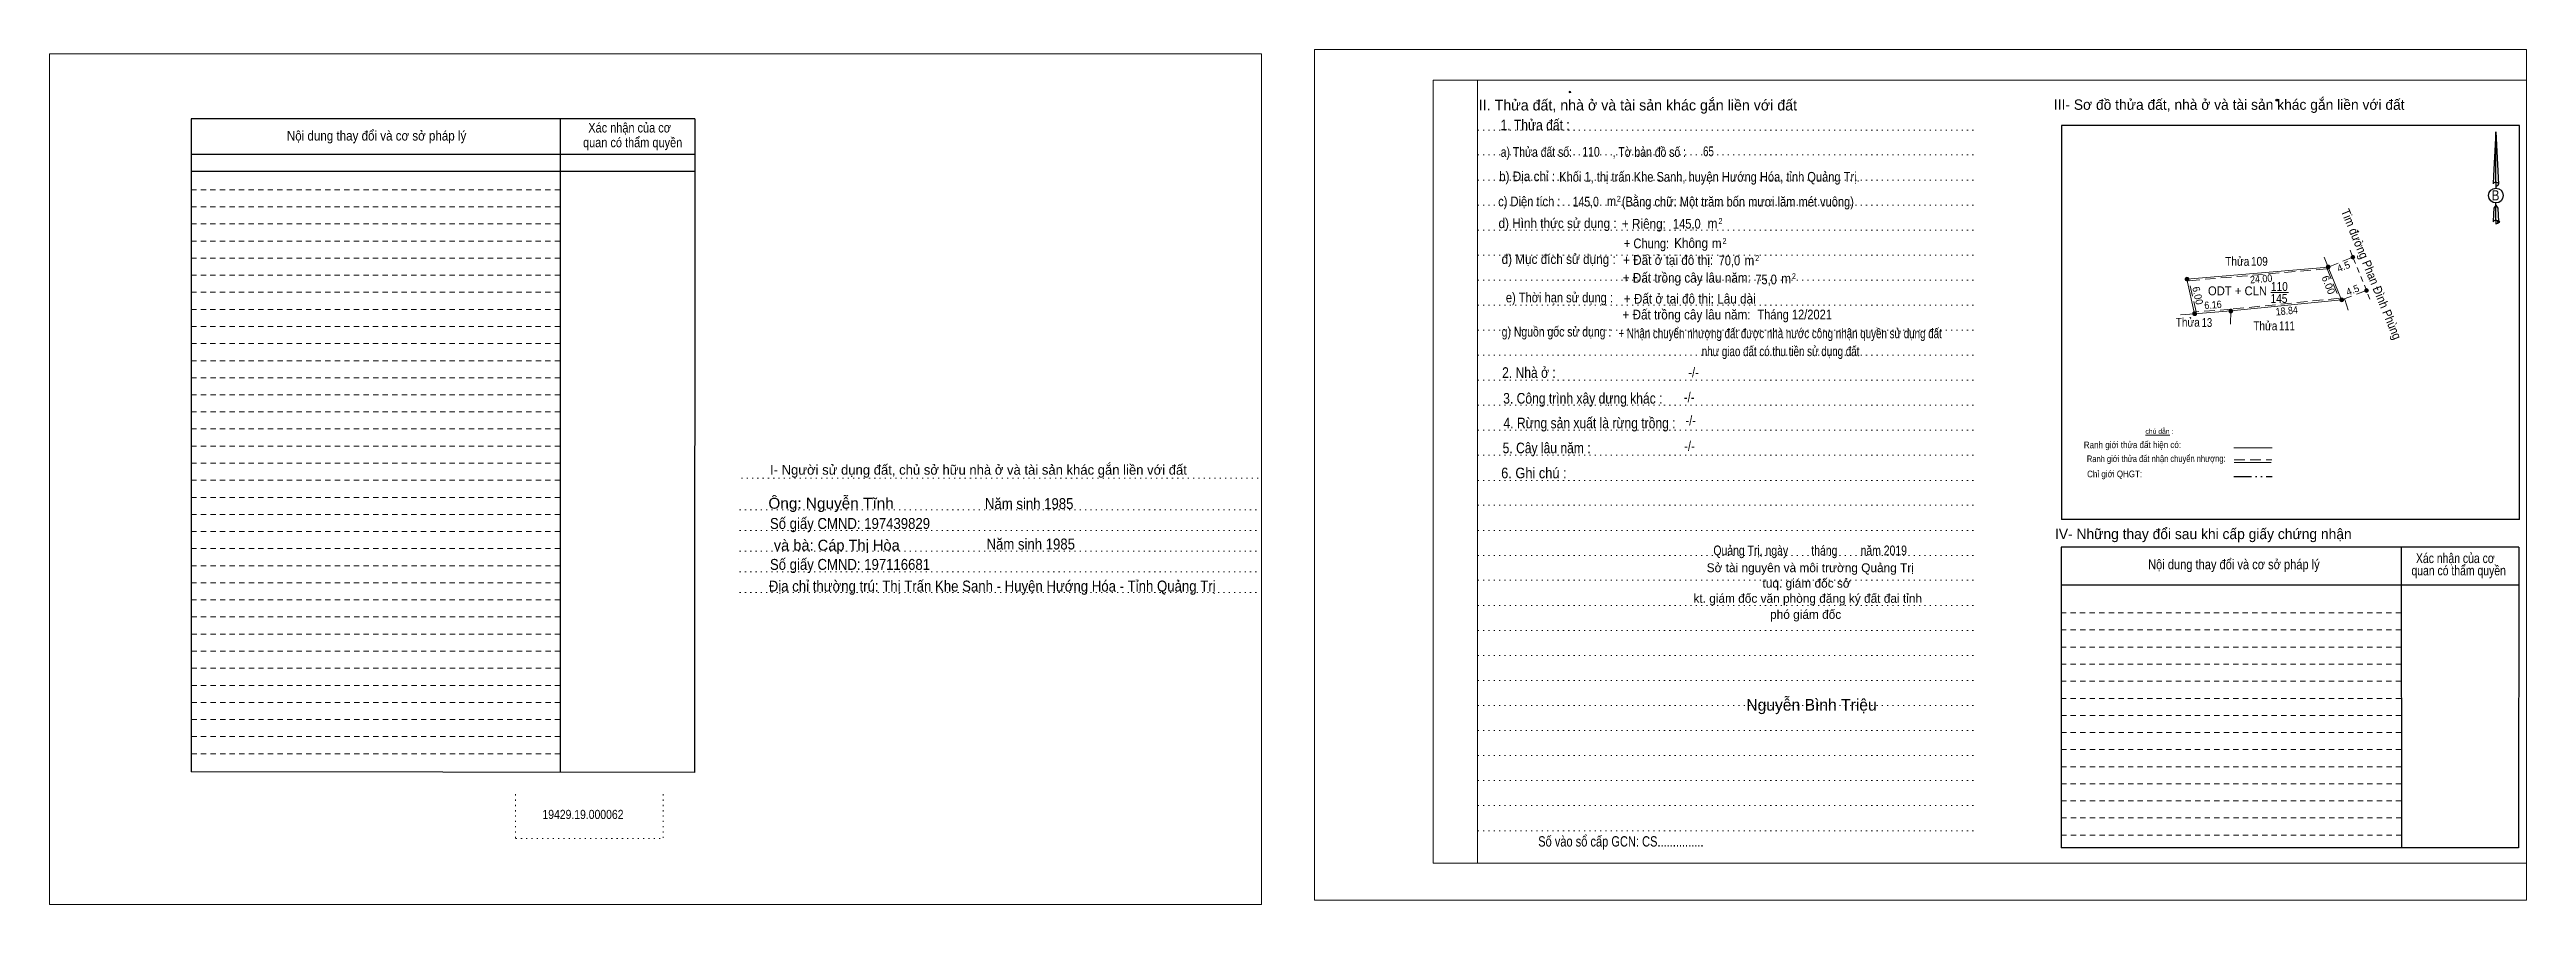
# Model space of a CAD drawing. Header units: metres. Extents: x 551477 to 552170, y 1839913 to 1840065.
# Drawn here: x 551476.7 to 551896, y 1839913.2 to 1840057.9 of the extents above; entities that cross this region are included whole.
import ezdxf
from ezdxf.enums import TextEntityAlignment as Align

# ---------------------------------------------------------------- set-up
doc = ezdxf.new("R2010")
doc.units = ezdxf.units.M
doc.header["$LTSCALE"] = 0.6
doc.header["$PDMODE"] = 32
doc.header["$PDSIZE"] = 0.3
for name, pattern in [('DASH_DOUBLE_DOT', [9.2, 5, -1.2, 0.3, -1.2, 0.3, -1.2]), ('DOTTED', [1.5, 0.3, -1.2]), ('MEDIUM_DASHED', [4.5, 3, -1.5]), ('SHORT_DASHED', [2.7, 1.5, -1.2])]:
    doc.linetypes.add(name, pattern=pattern)
for name, color, linetype, lineweight in [('1', 7, 'DOTTED', 13), ('10', 7, 'Continuous', 13), ('18', 7, 'Continuous', 25), ('2', 7, 'SHORT_DASHED', 13), ('28', 7, 'Continuous', 25), ('5', 7, 'Continuous', 13), ('55', 7, 'Continuous', 13)]:
    doc.layers.add(name, color=color, linetype=linetype, lineweight=lineweight)
doc.layers.add('20', color=7, linetype='Continuous')

msp = doc.modelspace()

# ---------------------------------------------------------------- texts
at = {"layer": '10'}
for s, height, rotation, width, p in [('Tim đường Phan Đình Phùng', 1.5, 292.279, 0.9, (551869.0414, 1840019.6393)), ('24.00', 1.25, 4.877, 0.9, (551851.1369, 1840018.4984)), ('6.00', 1.25, 282.508, 0.95, (551839.7438, 1840016.1553)), ('6.16', 1.25, 4.285, 0.9, (551842.9733, 1840014.0981)), ('18.84', 1.25, 5.756, 0.9, (551855.4773, 1840013.0882))]:
    msp.add_text(s, height=height, rotation=rotation, dxfattribs=dict(at, width=width)).set_placement(p, align=Align.CENTER)
for s, width, p in [('109', 0.85, (551850.785, 1840021.33)), ('ODT + CLN', 0.95, (551847.08, 1840016.34)), ('145', 0.85, (551854.105, 1840015.04)), ('110', 0.85, (551854.165, 1840017.07)), ('13', 0.8, (551841.9, 1840010.97)), ('111', 0.8, (551855.45, 1840010.43))]:
    msp.add_text(s, height=1.5, dxfattribs=dict(at, width=width)).set_placement(p, align=Align.CENTER)
for s, height, rotation, p in [('4.5', 1.2, 21.943, (551865.2458, 1840020.6374)), ('6.00', 1.25, 292.333, (551861.8916, 1840017.8525)), ('4.5', 1.2, 21.943, (551866.7858, 1840016.6674))]:
    msp.add_text(s, height=height, rotation=rotation, dxfattribs=at).set_placement(p, align=Align.CENTER)
at = {"layer": '18'}
for s, height, p in [('II. Thửa đất, nhà ở và tài sản khác gắn liền với đất', 1.8, (551745.57, 1840047.62)), ('Sở tài nguyên và môi trường Quảng Trị', 1.5, (551774.75, 1839969.47)), ('kt. giám đốc văn phòng đăng ký đất đai tỉnh', 1.5, (551774.315, 1839964.29)), ('tuq. giám đốc sở', 1.5, (551774.12, 1839966.85)), ('phó giám đốc', 1.5, (551773.965, 1839961.57)), ('Nguyễn Bình Triệu', 1.98, (551774.955, 1839946.03))]:
    msp.add_text(s, height=height, dxfattribs=at).set_placement(p, align=Align.CENTER)
for s, height, width, p in [('1. Thửa đất :', 1.8, 0.85, (551728.155, 1840044.26)), ('a) Thửa đất số:              , Tờ bản đồ số : ', 1.65, 0.8, (551738.27, 1840039.76)), ('110', 1.65, 0.8, (551737.63, 1840039.8)), ('65', 1.65, 0.75, (551757.515, 1840039.88)), ('b) Địa chỉ : ', 1.65, 0.9, (551727.08, 1840035.64)), (' Khối 1, thị trấn Khe Sanh, huyện Hướng Hóa, tỉnh Quảng Trị.', 1.65, 0.85, (551757.415, 1840035.56)), ('c) Diện tích :                                                   ', 1.65, 0.85, (551740.465, 1840031.4)), ('145,0', 1.65, 0.8, (551736.745, 1840031.36)), (' m', 1.65, 0.85, (551740.835, 1840031.44)), ('2', 1, 0.75, (551742.335, 1840032.16)), ('(Bằng chữ: Một trăm bốn mươi lăm mét vuông)', 1.65, 0.85, (551762.49, 1840031.36)), ('B', 1.728, 0.85, (551890.765, 1840032.39)), ('d) Hình thức sử dụng :', 1.65, 0.9, (551731.965, 1840027.71)), ('+ Riêng: ', 1.65, 0.9, (551746.855, 1840027.62)), ('145,0', 1.65, 0.85, (551753.845, 1840027.62)), (' m', 1.65, 0.9, (551757.925, 1840027.68)), ('2', 1, 0.8, (551759.54, 1840028.4)), ('       + Chung:', 1.65, 0.85, (551745.2, 1840024.29)), ('Không', 1.65, 0.9, (551754.57, 1840024.36)), (' m', 1.65, 0.9, (551758.635, 1840024.32)), ('2', 1, 0.8, (551760.23, 1840025.04)), ('đ) Mục đích sử dụng :', 1.65, 0.9, (551732.145, 1840021.64)), ('+ Đất trồng cây lâu năm: ', 1.65, 0.9, (551754.12, 1840018.47)), ('+ Đất ở tại đô thị: ', 1.65, 0.9, (551750.96, 1840021.48)), ('70,0', 1.65, 0.85, (551761.055, 1840021.4)), (' m', 1.65, 0.9, (551764.165, 1840021.41)), ('2', 1, 0.8, (551765.76, 1840022.13)), ('75,0', 1.65, 0.85, (551767.265, 1840018.19)), ('2', 1, 0.8, (551771.97, 1840019.07)), ('e) Thời hạn sử dụng :', 1.65, 0.85, (551732.275, 1840015.14)), ('+ Đất ở tại đô thị: Lâu dài', 1.65, 0.9, (551754.34, 1840014.93)), (' m', 1.65, 0.9, (551770.375, 1840018.35)), ('+ Đất trồng cây lâu năm: ', 1.65, 0.9, (551754.07, 1840012.25)), ('Tháng 12/2021', 1.65, 0.85, (551772.105, 1840012.26)), ('g) Nguồn gốc sử dụng :', 1.65, 0.8, (551731.78, 1840009.35)), ('+ Nhận chuyển nhượng đất được nhà nước công nhận quyền sử dụng đất', 1.65, 0.75, (551769.64, 1840009.07)), ('như giao đất có thu tiền sử dụng đất', 1.65, 0.75, (551769.715, 1840006.04)), ('2. Nhà ở :', 1.8, 0.85, (551727.115, 1840002.36)), ('3. Công trình xây dựng khác :', 1.8, 0.85, (551736.24, 1839998)), ('4. Rừng sản xuất là rừng trồng :', 1.8, 0.85, (551737.375, 1839993.82)), ('5. Cây lâu năm :', 1.8, 0.85, (551730.11, 1839989.6)), ('6. Ghi chú :', 1.8, 0.9, (551727.955, 1839985.36)), ('Quảng Trị, ngày        tháng        năm 2019', 1.65, 0.8, (551774.73, 1839972.33)), ('19429.19.000062', 1.55, 0.85, (551566.96, 1839927.69)), ('Số vào sổ cấp GCN: CS...............', 1.75, 0.8, (551742.68, 1839923.03))]:
    msp.add_text(s, height=height, dxfattribs=dict(at, width=width)).set_placement(p, align=Align.CENTER)
at = {"layer": '2'}
for s, width, p in [('Xác nhận của cơ', 0.85, (551574.855, 1840043.89)), ('Xác nhận của cơ', 0.85, (551574.855, 1840043.89)), ('Nội dung thay đổi và cơ sở pháp lý', 0.9, (551532.02, 1840042.53)), ('Nội dung thay đổi và cơ sở pháp lý', 0.9, (551532.02, 1840042.53)), (' quan có thẩm quyền', 0.85, (551575.115, 1840041.39)), (' quan có thẩm quyền', 0.85, (551575.115, 1840041.39))]:
    msp.add_text(s, height=1.63, dxfattribs=dict(at, width=width)).set_placement(p, align=Align.CENTER)
at = {"layer": '20', "width": 0.85}
for p in [(551847.04, 1840021.33), (551838.66, 1840011.02), (551851.79, 1840010.41)]:
    msp.add_text('Thửa', height=1.5, dxfattribs=at).set_placement(p, align=Align.CENTER)
at = {"layer": '28'}
for s, height, p in [('III- Sơ đồ thửa đất, nhà ở và tài sản khác gắn liền với đất', 1.75, (551845.68, 1840047.73)), ('I- Người sử dụng đất, chủ sở hữu nhà ở và tài sản khác gắn liền với đất', 1.653, (551633.915, 1839985.97)), ('và bà: Cáp Thị Hòa', 1.85, (551609.93, 1839973.11)), ('IV- Những thay đổi sau khi cấp giấy chứng nhận', 1.75, (551841.295, 1839975.07))]:
    msp.add_text(s, height=height, dxfattribs=at).set_placement(p, align=Align.CENTER)
for s, height, width, p in [('-/-', 1.65, 0.85, (551754.985, 1840002.46)), ('-/-', 1.65, 0.85, (551754.245, 1839998.26)), ('-/-', 1.65, 0.85, (551754.505, 1839994.32)), ('-/-', 1.65, 0.85, (551754.295, 1839990)), ('Ông: Nguyễn Tĩnh', 1.85, 1.05, (551608.965, 1839980.21)), ('Năm sinh 1985', 1.85, 0.9, (551642.51, 1839980.15)), ('Số giấy CMND: 197439829', 1.85, 0.9, (551612.17, 1839976.79)), ('Năm sinh 1985', 1.85, 0.9, (551642.77, 1839973.31)), ('Số giấy CMND: 197116681', 1.85, 0.9, (551612.17, 1839969.86)), ('Nội dung thay đổi và cơ sở pháp lý', 1.65, 0.85, (551846.47, 1839969.97)), (' quan có thẩm quyền', 1.65, 0.8, (551884.275, 1839968.93)), ('Xác nhận của cơ', 1.65, 0.8, (551883.955, 1839971.01)), ('Địa chỉ thường trú: Thị Trấn Khe Sanh - Huyện Hướng Hóa - Tỉnh Quảng Trị', 1.855, 0.9, (551636.245, 1839966.19))]:
    msp.add_text(s, height=height, dxfattribs=dict(at, width=width)).set_placement(p, align=Align.CENTER)
at = {"layer": '55'}
for s, height, width, p in [('Ranh giới thửa đất hiện có:', 1.13, 0.9, (551829.2938, 1839990.4676)), ('Ranh giới thửa đất nhận chuyển nhượng:', 1.12, 0.85, (551833.3138, 1839988.1262)), ('Chỉ giới QHGT:', 1.125, 0.9, (551826.2788, 1839985.5404))]:
    msp.add_text(s, height=height, rotation=0.127, dxfattribs=dict(at, width=width)).set_placement(p, align=Align.CENTER)
msp.add_text('chú dẫn :', height=0.8323, rotation=359.976, dxfattribs=at).set_placement((551833.8548, 1839992.8888), align=Align.CENTER)

# ---------------------------------------------------------------- hatches: boundary and pattern name
at = {"layer": '10'}
for points in [[(551862.7478, 1840021.12, 1), (551862.1122, 1840021.12, 1)], [(551866.9178, 1840022.8, 1), (551866.2822, 1840022.8, 1)], [(551838.8378, 1840019.08, 1), (551838.2022, 1840019.08, 1)], [(551865.0278, 1840015.57, 1), (551864.3922, 1840015.57, 1)], [(551869.2378, 1840017.14, 1), (551868.6022, 1840017.14, 1)], [(551840.1378, 1840013.22, 1), (551839.5022, 1840013.22, 1)], [(551846.2778, 1840013.68, 1), (551845.6422, 1840013.68, 1)]]:
    msp.add_hatch(color=256, dxfattribs=at).paths.add_polyline_path(points)

# ---------------------------------------------------------------- linework, layer by layer
at = {"layer": '1', "linetype": 'Continuous'}
for p, q in [((551710.9, 1840052.73), (551896, 1840052.73)), ((551710.9, 1840052.73), (551710.9, 1839920.23)), ((551896, 1840052.73), (551896, 1839919.11)), ((551710.9, 1839920.23), (551896, 1839920.23))]:
    msp.add_line(p, q, dxfattribs=at)
at = {"layer": '1'}
for p, q in [((551718.4, 1840052.73), (551718.4, 1839920.23)), ((551718.4, 1840052.73), (551718.4, 1839920.23)), ((551718.48, 1840044.31), (551803.02, 1840044.31)), ((551718.48, 1840040.09), (551803.02, 1840040.09)), ((551718.48, 1840035.85), (551803.02, 1840035.85)), ((551718.48, 1840031.61), (551803.02, 1840031.61)), ((551718.48, 1840027.37), (551803.02, 1840027.37)), ((551718.48, 1840023.13), (551803.02, 1840023.13)), ((551718.48, 1840018.91), (551803.02, 1840018.91)), ((551718.48, 1840014.67), (551803.02, 1840014.67)), ((551718.48, 1840010.43), (551803.02, 1840010.43)), ((551718.48, 1840006.19), (551803.02, 1840006.19)), ((551718.48, 1840001.97), (551803.02, 1840001.97)), ((551718.48, 1839997.73), (551803.02, 1839997.73)), ((551718.48, 1839993.49), (551803.02, 1839993.49)), ((551718.48, 1839989.25), (551803.02, 1839989.25)), ((551593.78, 1839985.41), (551681.84, 1839985.41)), ((551718.48, 1839985.01), (551803.02, 1839985.01)), ((551593.49, 1839980.01), (551681.54, 1839980.01)), ((551718.48, 1839980.79), (551803.02, 1839980.79)), ((551593.49, 1839976.51), (551681.54, 1839976.51)), ((551718.48, 1839976.55), (551803.02, 1839976.55)), ((551593.49, 1839973.01), (551681.54, 1839973.01)), ((551593.49, 1839969.51), (551681.54, 1839969.51)), ((551718.48, 1839972.31), (551803.02, 1839972.31)), ((551593.49, 1839966.01), (551681.54, 1839966.01)), ((551718.48, 1839968.09), (551803.02, 1839968.09)), ((551718.48, 1839963.85), (551803.02, 1839963.85)), ((551718.48, 1839959.59), (551803.02, 1839959.59)), ((551718.48, 1839955.37), (551803.02, 1839955.37)), ((551718.48, 1839951.15), (551803.02, 1839951.15)), ((551718.48, 1839946.89), (551803.02, 1839946.89)), ((551718.48, 1839942.65), (551803.02, 1839942.65)), ((551718.48, 1839938.43), (551803.02, 1839938.43)), ((551555.56, 1839931.87), (551555.56, 1839924.37)), ((551580.54, 1839931.87), (551580.54, 1839924.37)), ((551718.48, 1839934.19), (551803.02, 1839934.19)), ((551718.48, 1839929.95), (551803.02, 1839929.95)), ((551555.56, 1839924.37), (551580.54, 1839924.37)), ((551718.48, 1839925.71), (551803.02, 1839925.71))]:
    msp.add_line(p, q, dxfattribs=at)
at = {"layer": '1', "linetype": 'Continuous'}
for points in [[(551690.8, 1839913.93), (551896, 1839913.93), (551896, 1840057.93), (551690.8, 1840057.93)], [(551476.65, 1839913.23), (551681.85, 1839913.23), (551681.85, 1840057.23), (551476.65, 1840057.23)], [(551476.65, 1840057.23), (551681.85, 1840057.23), (551681.85, 1839913.23), (551476.65, 1839913.23)], [(551476.65, 1839913.23), (551681.85, 1839913.23), (551681.85, 1840057.23), (551476.65, 1840057.23)], [(551718.4, 1840052.73), (551896, 1840052.73), (551896, 1839920.23), (551718.4, 1839920.23)]]:
    msp.add_lwpolyline(points, close=True, dxfattribs=at)
at = {"layer": '10', "linetype": 'SHORT_DASHED'}
msp.add_line((551869.51, 1840015.7), (551866.13, 1840023.95), dxfattribs=at)
at = {"layer": '10'}
for p, q in [((551862.43, 1840021.12), (551838.52, 1840019.08)), ((551861.77, 1840022.77), (551862.43, 1840021.12)), ((551864.71, 1840015.57), (551862.43, 1840021.12)), ((551838.52, 1840019.08), (551839.82, 1840013.22)), ((551864.71, 1840015.57), (551845.96, 1840013.68)), ((551852.7, 1840016.82), (551855.73, 1840016.82)), ((551837.43, 1840013.04), (551839.82, 1840013.22)), ((551839.82, 1840013.22), (551845.96, 1840013.68)), ((551845.89, 1840011.43), (551845.96, 1840013.68))]:
    msp.add_line(p, q, dxfattribs=at)
at = {"layer": '10', "linetype": 'MEDIUM_DASHED'}
for p, q in [((551862.43, 1840021.12), (551866.6, 1840022.8)), ((551864.71, 1840015.57), (551868.92, 1840017.14))]:
    msp.add_line(p, q, dxfattribs=at)
msp.add_lwpolyline([(551862.24, 1840020.8), (551864.28, 1840015.83), (551845.93, 1840013.98), (551840.06, 1840013.54), (551838.89, 1840018.81)], close=True, dxfattribs=at)
at = {"layer": '10'}
msp.add_lwpolyline([(551864.71, 1840015.57), (551865.23, 1840015.62), (551865.82, 1840013.83)], dxfattribs=at)
for centre in [(551862.43, 1840021.12), (551866.6, 1840022.8), (551838.52, 1840019.08), (551864.71, 1840015.57), (551868.92, 1840017.14), (551839.82, 1840013.22), (551845.96, 1840013.68)]:
    msp.add_circle(centre, 0.3178, dxfattribs=at)
at = {"layer": '18'}
for p, q in [((551890.81, 1840044.03), (551891.28, 1840035.17)), ((551890.81, 1840044.03), (551891.28, 1840035.17)), ((551890.81, 1840044.03), (551891.28, 1840035.17)), ((551890.43, 1840036.57), (551890.36, 1840035.19)), ((551890.81, 1840035.47), (551890.81, 1840035.13)), ((551890.81, 1840035.13), (551890.81, 1840034.87)), ((551890.81, 1840034.87), (551890.81, 1840034.53)), ((551890.81, 1840034.87), (551890.81, 1840034.53)), ((551890.81, 1840034.87), (551890.81, 1840034.53)), ((551891.28, 1840035.17), (551891.28, 1840035.19)), ((551890.81, 1840031.57), (551890.81, 1840031.97)), ((551890.81, 1840031.57), (551890.81, 1840031.97)), ((551890.81, 1840031.57), (551890.81, 1840031.97)), ((551890.81, 1840031.57), (551891.16, 1840031.07)), ((551890.81, 1840031.57), (551891.16, 1840031.07)), ((551890.81, 1840031.57), (551891.16, 1840031.07)), ((551890.81, 1840029.07), (551890.81, 1840028.73)), ((551890.81, 1840028.73), (551890.81, 1840028.47)), ((551891.16, 1840031.07), (551891.28, 1840028.77)), ((551891.16, 1840031.07), (551891.28, 1840028.77)), ((551891.16, 1840031.07), (551891.28, 1840028.77))]:
    msp.add_line(p, q, dxfattribs=at)
for points in [[(551890.81, 1840035.47), (551890.81, 1840044.03), (551890.43, 1840036.57)], [(551890.81, 1840029.07), (551890.81, 1840031.57), (551890.48, 1840031.07), (551890.43, 1840030.13), (551890.36, 1840028.77)]]:
    msp.add_lwpolyline(points, dxfattribs=at)
msp.add_ellipse((551890.8286, 1840033.2197), major_axis=(0, 1.258), ratio=0.983453, dxfattribs=at)
for centre, start_param, end_param in [((551890.829, 1840035.1582), 1.57079633, 3.07445202), ((551890.829, 1840035.1582), 0.06714063, 1.57079633), ((551890.829, 1840035.1582), 4.71238898, 6.28318531), ((551890.829, 1840028.7377), 2.49106941, 3.07427841), ((551890.829, 1840028.7377), 1.57079633, 2.49106941), ((551890.829, 1840028.7377), 0.06714063, 1.57079633), ((551890.829, 1840028.7377), 4.71238898, 6.28318531)]:
    msp.add_ellipse(centre, major_axis=(0.4535, 0), ratio=0.655448, start_param=start_param, end_param=end_param, dxfattribs=at)
msp.add_point((551891.28, 1840028.77), dxfattribs=at)
at = {"layer": '2', "linetype": 'Continuous', "lineweight": 25}
for p, q in [((551585.92, 1840046.19), (551500.65, 1840046.19)), ((551500.65, 1840046.19), (551500.65, 1839935.67)), ((551563.08, 1840046.19), (551563.11, 1839935.59)), ((551585.92, 1840040.15), (551500.76, 1840040.15)), ((551585.92, 1840037.27), (551500.76, 1840037.27))]:
    msp.add_line(p, q, dxfattribs=at)
at = {"layer": '2'}
for p, q in [((551563.08, 1840034.19), (551500.64, 1840034.19)), ((551563.08, 1840031.31), (551500.64, 1840031.31)), ((551563.08, 1840031.31), (551500.65, 1840031.31)), ((551563.08, 1840028.41), (551500.65, 1840028.41)), ((551563.08, 1840025.51), (551500.65, 1840025.51)), ((551563.08, 1840022.63), (551500.65, 1840022.63)), ((551563.08, 1840019.73), (551500.65, 1840019.73)), ((551563.08, 1840016.85), (551500.65, 1840016.85)), ((551563.09, 1840013.95), (551500.65, 1840013.95)), ((551563.09, 1840011.05), (551500.65, 1840011.05)), ((551563.09, 1840008.17), (551500.65, 1840008.17)), ((551563.1, 1840005.27), (551500.65, 1840005.27)), ((551563.1, 1840002.37), (551500.65, 1840002.37)), ((551563.1, 1839999.49), (551500.65, 1839999.49)), ((551563.1, 1839996.59), (551500.65, 1839996.59)), ((551563.1, 1839993.71), (551500.65, 1839993.71)), ((551563.1, 1839990.81), (551500.65, 1839990.81)), ((551563.1, 1839987.91), (551500.65, 1839987.91)), ((551563.1, 1839985.03), (551500.65, 1839985.03)), ((551563.1, 1839982.13), (551500.65, 1839982.13)), ((551563.1, 1839979.23), (551500.65, 1839979.23)), ((551563.1, 1839976.35), (551500.65, 1839976.35)), ((551563.11, 1839973.45), (551500.65, 1839973.45)), ((551563.11, 1839970.55), (551500.65, 1839970.55)), ((551563.11, 1839967.67), (551500.65, 1839967.67)), ((551563.11, 1839964.77), (551500.65, 1839964.77)), ((551563.12, 1839961.89), (551500.65, 1839961.89)), ((551563.12, 1839958.99), (551500.65, 1839958.99)), ((551874.78, 1839959.69), (551817.2, 1839959.69)), ((551563.12, 1839956.09), (551500.65, 1839956.09)), ((551563.12, 1839953.21), (551500.65, 1839953.21)), ((551874.78, 1839956.79), (551817.2, 1839956.79)), ((551874.78, 1839953.89), (551817.2, 1839953.89)), ((551563.12, 1839950.31), (551500.65, 1839950.31)), ((551874.78, 1839951.01), (551817.2, 1839951.01)), ((551563.12, 1839947.41), (551500.65, 1839947.41)), ((551563.12, 1839944.53), (551500.65, 1839944.53)), ((551874.79, 1839948.11), (551817.2, 1839948.11)), ((551874.8, 1839945.23), (551817.2, 1839945.23)), ((551563.12, 1839941.63), (551500.65, 1839941.63)), ((551874.8, 1839942.33), (551817.2, 1839942.33)), ((551563.12, 1839938.75), (551500.65, 1839938.75)), ((551874.8, 1839939.43), (551817.2, 1839939.43)), ((551874.8, 1839936.55), (551817.2, 1839936.55)), ((551874.81, 1839933.65), (551817.2, 1839933.65)), ((551874.81, 1839930.75), (551817.2, 1839930.75)), ((551874.82, 1839927.87), (551817.2, 1839927.87)), ((551874.82, 1839924.97), (551817.2, 1839924.97))]:
    msp.add_line(p, q, dxfattribs=at)
at = {"layer": '2', "linetype": 'Continuous', "lineweight": 25}
msp.add_lwpolyline([(551585.92, 1840046.19), (551585.87, 1839935.55), (551500.65, 1839935.67)], dxfattribs=at)
at = {"layer": '28'}
for p, q in [((551817.27, 1840045.05), (551817.27, 1839978.41)), ((551894.8, 1839978.41), (551817.27, 1839978.41)), ((551874.78, 1839973.71), (551874.82, 1839922.83)), ((551894.72, 1839973.71), (551894.68, 1839922.83)), ((551894.71, 1839967.25), (551817.2, 1839967.25)), ((551894.68, 1839922.83), (551817.2, 1839922.83))]:
    msp.add_line(p, q, dxfattribs=at)
at = {"layer": '28', "linetype": 'SHORT_DASHED', "lineweight": 13}
msp.add_line((551874.77, 1839962.57), (551817.2, 1839962.57), dxfattribs=at)
at = {"layer": '28'}
for points in [[(551894.8, 1839978.41), (551894.8, 1840045.05), (551817.27, 1840045.05)], [(551894.72, 1839973.71), (551817.2, 1839973.71), (551817.2, 1839922.83)]]:
    msp.add_lwpolyline(points, dxfattribs=at)
msp.add_point((551853.74, 1840049.37), dxfattribs=at)
at = {"layer": '5'}
msp.add_point((551734.05, 1840050.74), dxfattribs=at)
at = {"layer": '55'}
for p, q in [((551831.53, 1839992.67), (551835.6, 1839992.65)), ((551846.47, 1839990.51), (551852.97, 1839990.51)), ((551846.53, 1839988.03), (551852.77, 1839988.03)), ((551846.53, 1839988.03), (551852.77, 1839988.03))]:
    msp.add_line(p, q, dxfattribs=at)
at = {"layer": '55', "linetype": 'MEDIUM_DASHED'}
msp.add_line((551846.51, 1839988.47), (551852.91, 1839988.47), dxfattribs=at)
at = {"layer": '55', "linetype": 'DASH_DOUBLE_DOT', "lineweight": 25}
msp.add_line((551846.43, 1839985.65), (551852.93, 1839985.65), dxfattribs=at)

msp.set_redraw_order([(e.dxf.handle, doc.entitydb.next_handle()) for e in msp.query("TEXT MTEXT ATTDEF DIMENSION ARC_DIMENSION")])  # texts and dimensions are drawn at this point

doc.saveas('drawing.dxf')
